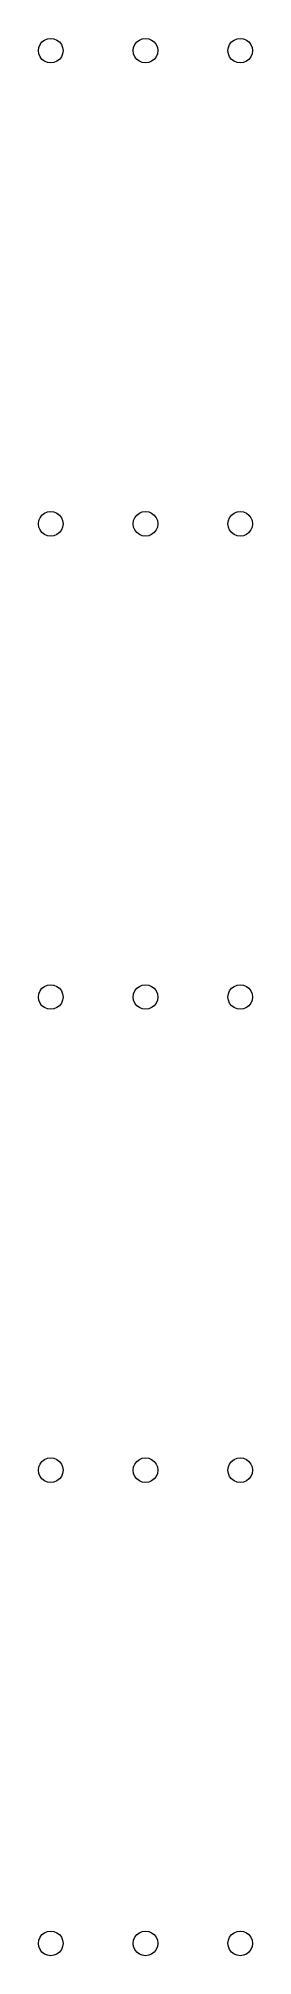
# Model space of a CAD drawing. Extents: x -21 to 705, y 870 to 3200.
# Drawn here: x 605.7 to 650.9, y 1016.7 to 1421.9 of the extents above; entities that cross this region are included whole.
import ezdxf

# ---------------------------------------------------------------- set-up
doc = ezdxf.new("R2010")
doc.units = 0
doc.layers.add('Layer0', color=7, linetype='BYLAYER', lineweight=5)

msp = doc.modelspace()

# ---------------------------------------------------------------- linework, layer by layer
at = {"layer": 'Layer0'}
for p, q in [((605.71, 1419.26), (605.8, 1419.94)), ((605.8, 1418.59), (605.71, 1419.26)), ((605.8, 1419.94), (606.06, 1420.56)), ((606.06, 1417.96), (605.8, 1418.59)), ((606.06, 1420.56), (606.47, 1421.1)), ((606.47, 1421.1), (607.01, 1421.51)), ((607.01, 1421.51), (607.64, 1421.77)), ((607.64, 1421.77), (608.31, 1421.86)), ((608.31, 1421.86), (608.98, 1421.77)), ((608.98, 1421.77), (609.61, 1421.51)), ((609.61, 1421.51), (610.15, 1421.1)), ((610.15, 1421.1), (610.56, 1420.56)), ((610.56, 1420.56), (610.82, 1419.94)), ((610.82, 1418.59), (610.56, 1417.96)), ((610.82, 1419.94), (610.91, 1419.26)), ((610.91, 1419.26), (610.82, 1418.59)), ((625.71, 1419.26), (625.8, 1419.94)), ((625.8, 1418.59), (625.71, 1419.26)), ((625.8, 1419.94), (626.06, 1420.56)), ((626.06, 1417.96), (625.8, 1418.59)), ((626.06, 1420.56), (626.47, 1421.1)), ((626.47, 1421.1), (627.01, 1421.51)), ((627.01, 1421.51), (627.64, 1421.77)), ((627.64, 1421.77), (628.31, 1421.86)), ((628.31, 1421.86), (628.98, 1421.77)), ((628.98, 1421.77), (629.61, 1421.51)), ((629.61, 1421.51), (630.15, 1421.1)), ((630.15, 1421.1), (630.56, 1420.56)), ((630.56, 1420.56), (630.82, 1419.94)), ((630.82, 1418.59), (630.56, 1417.96)), ((630.82, 1419.94), (630.91, 1419.26)), ((630.91, 1419.26), (630.82, 1418.59)), ((645.71, 1419.26), (645.8, 1419.94)), ((645.8, 1418.59), (645.71, 1419.26)), ((645.8, 1419.94), (646.06, 1420.56)), ((646.06, 1417.96), (645.8, 1418.59)), ((646.06, 1420.56), (646.47, 1421.1)), ((646.47, 1421.1), (647.01, 1421.51)), ((647.01, 1421.51), (647.64, 1421.77)), ((647.64, 1421.77), (648.31, 1421.86)), ((648.31, 1421.86), (648.98, 1421.77)), ((648.98, 1421.77), (649.61, 1421.51)), ((649.61, 1421.51), (650.15, 1421.1)), ((650.15, 1421.1), (650.56, 1420.56)), ((650.56, 1420.56), (650.82, 1419.94)), ((650.82, 1418.59), (650.56, 1417.96)), ((650.82, 1419.94), (650.91, 1419.26)), ((650.91, 1419.26), (650.82, 1418.59)), ((606.47, 1417.42), (606.06, 1417.96)), ((607.01, 1417.01), (606.47, 1417.42)), ((607.64, 1416.75), (607.01, 1417.01)), ((608.31, 1416.66), (607.64, 1416.75)), ((608.98, 1416.75), (608.31, 1416.66)), ((609.61, 1417.01), (608.98, 1416.75)), ((610.15, 1417.42), (609.61, 1417.01)), ((610.56, 1417.96), (610.15, 1417.42)), ((626.47, 1417.42), (626.06, 1417.96)), ((627.01, 1417.01), (626.47, 1417.42)), ((627.64, 1416.75), (627.01, 1417.01)), ((628.31, 1416.66), (627.64, 1416.75)), ((628.98, 1416.75), (628.31, 1416.66)), ((629.61, 1417.01), (628.98, 1416.75)), ((630.15, 1417.42), (629.61, 1417.01)), ((630.56, 1417.96), (630.15, 1417.42)), ((646.47, 1417.42), (646.06, 1417.96)), ((647.01, 1417.01), (646.47, 1417.42)), ((647.64, 1416.75), (647.01, 1417.01)), ((648.31, 1416.66), (647.64, 1416.75)), ((648.98, 1416.75), (648.31, 1416.66)), ((649.61, 1417.01), (648.98, 1416.75)), ((650.15, 1417.42), (649.61, 1417.01)), ((650.56, 1417.96), (650.15, 1417.42)), ((606.06, 1320.56), (606.47, 1321.1)), ((606.47, 1321.1), (607.01, 1321.51)), ((607.01, 1321.51), (607.64, 1321.77)), ((607.64, 1321.77), (608.31, 1321.86)), ((608.31, 1321.86), (608.98, 1321.77)), ((608.98, 1321.77), (609.61, 1321.51)), ((609.61, 1321.51), (610.15, 1321.1)), ((610.15, 1321.1), (610.56, 1320.56)), ((626.06, 1320.56), (626.47, 1321.1)), ((626.47, 1321.1), (627.01, 1321.51)), ((627.01, 1321.51), (627.64, 1321.77)), ((627.64, 1321.77), (628.31, 1321.86)), ((628.31, 1321.86), (628.98, 1321.77)), ((628.98, 1321.77), (629.61, 1321.51)), ((629.61, 1321.51), (630.15, 1321.1)), ((630.15, 1321.1), (630.56, 1320.56)), ((646.06, 1320.56), (646.47, 1321.1)), ((646.47, 1321.1), (647.01, 1321.51)), ((647.01, 1321.51), (647.64, 1321.77)), ((647.64, 1321.77), (648.31, 1321.86)), ((648.31, 1321.86), (648.98, 1321.77)), ((648.98, 1321.77), (649.61, 1321.51)), ((649.61, 1321.51), (650.15, 1321.1)), ((650.15, 1321.1), (650.56, 1320.56)), ((605.71, 1319.26), (605.8, 1319.94)), ((605.8, 1318.59), (605.71, 1319.26)), ((605.8, 1319.94), (606.06, 1320.56)), ((606.06, 1317.96), (605.8, 1318.59)), ((606.47, 1317.42), (606.06, 1317.96)), ((607.01, 1317.01), (606.47, 1317.42)), ((607.64, 1316.75), (607.01, 1317.01)), ((609.61, 1317.01), (608.98, 1316.75)), ((610.15, 1317.42), (609.61, 1317.01)), ((610.56, 1317.96), (610.15, 1317.42)), ((610.56, 1320.56), (610.82, 1319.94)), ((610.82, 1318.59), (610.56, 1317.96)), ((610.82, 1319.94), (610.91, 1319.26)), ((610.91, 1319.26), (610.82, 1318.59)), ((625.71, 1319.26), (625.8, 1319.94)), ((625.8, 1318.59), (625.71, 1319.26)), ((625.8, 1319.94), (626.06, 1320.56)), ((626.06, 1317.96), (625.8, 1318.59)), ((626.47, 1317.42), (626.06, 1317.96)), ((627.01, 1317.01), (626.47, 1317.42)), ((627.64, 1316.75), (627.01, 1317.01)), ((629.61, 1317.01), (628.98, 1316.75)), ((630.15, 1317.42), (629.61, 1317.01)), ((630.56, 1317.96), (630.15, 1317.42)), ((630.56, 1320.56), (630.82, 1319.94)), ((630.82, 1318.59), (630.56, 1317.96)), ((630.82, 1319.94), (630.91, 1319.26)), ((630.91, 1319.26), (630.82, 1318.59)), ((645.71, 1319.26), (645.8, 1319.94)), ((645.8, 1318.59), (645.71, 1319.26)), ((645.8, 1319.94), (646.06, 1320.56)), ((646.06, 1317.96), (645.8, 1318.59)), ((646.47, 1317.42), (646.06, 1317.96)), ((647.01, 1317.01), (646.47, 1317.42)), ((647.64, 1316.75), (647.01, 1317.01)), ((649.61, 1317.01), (648.98, 1316.75)), ((650.15, 1317.42), (649.61, 1317.01)), ((650.56, 1317.96), (650.15, 1317.42)), ((650.56, 1320.56), (650.82, 1319.94)), ((650.82, 1318.59), (650.56, 1317.96)), ((650.82, 1319.94), (650.91, 1319.26)), ((650.91, 1319.26), (650.82, 1318.59)), ((608.31, 1316.66), (607.64, 1316.75)), ((608.98, 1316.75), (608.31, 1316.66)), ((628.31, 1316.66), (627.64, 1316.75)), ((628.98, 1316.75), (628.31, 1316.66)), ((648.31, 1316.66), (647.64, 1316.75)), ((648.98, 1316.75), (648.31, 1316.66)), ((605.71, 1219.26), (605.8, 1219.94)), ((605.8, 1219.94), (606.06, 1220.56)), ((606.06, 1220.56), (606.47, 1221.1)), ((606.47, 1221.1), (607.01, 1221.51)), ((607.01, 1221.51), (607.64, 1221.77)), ((607.64, 1221.77), (608.31, 1221.86)), ((608.31, 1221.86), (608.98, 1221.77)), ((608.98, 1221.77), (609.61, 1221.51)), ((609.61, 1221.51), (610.15, 1221.1)), ((610.15, 1221.1), (610.56, 1220.56)), ((610.56, 1220.56), (610.82, 1219.94)), ((610.82, 1219.94), (610.91, 1219.26)), ((625.71, 1219.26), (625.8, 1219.94)), ((625.8, 1219.94), (626.06, 1220.56)), ((626.06, 1220.56), (626.47, 1221.1)), ((626.47, 1221.1), (627.01, 1221.51)), ((627.01, 1221.51), (627.64, 1221.77)), ((627.64, 1221.77), (628.31, 1221.86)), ((628.31, 1221.86), (628.98, 1221.77)), ((628.98, 1221.77), (629.61, 1221.51)), ((629.61, 1221.51), (630.15, 1221.1)), ((630.15, 1221.1), (630.56, 1220.56)), ((630.56, 1220.56), (630.82, 1219.94)), ((630.82, 1219.94), (630.91, 1219.26)), ((645.71, 1219.26), (645.8, 1219.94)), ((645.8, 1219.94), (646.06, 1220.56)), ((646.06, 1220.56), (646.47, 1221.1)), ((646.47, 1221.1), (647.01, 1221.51)), ((647.01, 1221.51), (647.64, 1221.77)), ((647.64, 1221.77), (648.31, 1221.86)), ((648.31, 1221.86), (648.98, 1221.77)), ((648.98, 1221.77), (649.61, 1221.51)), ((649.61, 1221.51), (650.15, 1221.1)), ((650.15, 1221.1), (650.56, 1220.56)), ((650.56, 1220.56), (650.82, 1219.94)), ((650.82, 1219.94), (650.91, 1219.26)), ((605.8, 1218.59), (605.71, 1219.26)), ((606.06, 1217.96), (605.8, 1218.59)), ((606.47, 1217.42), (606.06, 1217.96)), ((607.01, 1217.01), (606.47, 1217.42)), ((607.64, 1216.75), (607.01, 1217.01)), ((608.31, 1216.66), (607.64, 1216.75)), ((608.98, 1216.75), (608.31, 1216.66)), ((609.61, 1217.01), (608.98, 1216.75)), ((610.15, 1217.42), (609.61, 1217.01)), ((610.56, 1217.96), (610.15, 1217.42)), ((610.82, 1218.59), (610.56, 1217.96)), ((610.91, 1219.26), (610.82, 1218.59)), ((625.8, 1218.59), (625.71, 1219.26)), ((626.06, 1217.96), (625.8, 1218.59)), ((626.47, 1217.42), (626.06, 1217.96)), ((627.01, 1217.01), (626.47, 1217.42)), ((627.64, 1216.75), (627.01, 1217.01)), ((628.31, 1216.66), (627.64, 1216.75)), ((628.98, 1216.75), (628.31, 1216.66)), ((629.61, 1217.01), (628.98, 1216.75)), ((630.15, 1217.42), (629.61, 1217.01)), ((630.56, 1217.96), (630.15, 1217.42)), ((630.82, 1218.59), (630.56, 1217.96)), ((630.91, 1219.26), (630.82, 1218.59)), ((645.8, 1218.59), (645.71, 1219.26)), ((646.06, 1217.96), (645.8, 1218.59)), ((646.47, 1217.42), (646.06, 1217.96)), ((647.01, 1217.01), (646.47, 1217.42)), ((647.64, 1216.75), (647.01, 1217.01)), ((648.31, 1216.66), (647.64, 1216.75)), ((648.98, 1216.75), (648.31, 1216.66)), ((649.61, 1217.01), (648.98, 1216.75)), ((650.15, 1217.42), (649.61, 1217.01)), ((650.56, 1217.96), (650.15, 1217.42)), ((650.82, 1218.59), (650.56, 1217.96)), ((650.91, 1219.26), (650.82, 1218.59)), ((605.71, 1119.26), (605.8, 1119.94)), ((605.8, 1118.59), (605.71, 1119.26)), ((605.8, 1119.94), (606.06, 1120.56)), ((606.06, 1117.96), (605.8, 1118.59)), ((606.06, 1120.56), (606.47, 1121.1)), ((606.47, 1121.1), (607.01, 1121.51)), ((607.01, 1121.51), (607.64, 1121.77)), ((607.64, 1121.77), (608.31, 1121.86)), ((608.31, 1121.86), (608.98, 1121.77)), ((608.98, 1121.77), (609.61, 1121.51)), ((609.61, 1121.51), (610.15, 1121.1)), ((610.15, 1121.1), (610.56, 1120.56)), ((610.56, 1120.56), (610.82, 1119.94)), ((610.82, 1118.59), (610.56, 1117.96)), ((610.82, 1119.94), (610.91, 1119.26)), ((610.91, 1119.26), (610.82, 1118.59)), ((625.71, 1119.26), (625.8, 1119.94)), ((625.8, 1118.59), (625.71, 1119.26)), ((625.8, 1119.94), (626.06, 1120.56)), ((626.06, 1117.96), (625.8, 1118.59)), ((626.06, 1120.56), (626.47, 1121.1)), ((626.47, 1121.1), (627.01, 1121.51)), ((627.01, 1121.51), (627.64, 1121.77)), ((627.64, 1121.77), (628.31, 1121.86)), ((628.31, 1121.86), (628.98, 1121.77)), ((628.98, 1121.77), (629.61, 1121.51)), ((629.61, 1121.51), (630.15, 1121.1)), ((630.15, 1121.1), (630.56, 1120.56)), ((630.56, 1120.56), (630.82, 1119.94)), ((630.82, 1118.59), (630.56, 1117.96)), ((630.82, 1119.94), (630.91, 1119.26)), ((630.91, 1119.26), (630.82, 1118.59)), ((645.71, 1119.26), (645.8, 1119.94)), ((645.8, 1118.59), (645.71, 1119.26)), ((645.8, 1119.94), (646.06, 1120.56)), ((646.06, 1117.96), (645.8, 1118.59)), ((646.06, 1120.56), (646.47, 1121.1)), ((646.47, 1121.1), (647.01, 1121.51)), ((647.01, 1121.51), (647.64, 1121.77)), ((647.64, 1121.77), (648.31, 1121.86)), ((648.31, 1121.86), (648.98, 1121.77)), ((648.98, 1121.77), (649.61, 1121.51)), ((649.61, 1121.51), (650.15, 1121.1)), ((650.15, 1121.1), (650.56, 1120.56)), ((650.56, 1120.56), (650.82, 1119.94)), ((650.82, 1118.59), (650.56, 1117.96)), ((650.82, 1119.94), (650.91, 1119.26)), ((650.91, 1119.26), (650.82, 1118.59)), ((606.47, 1117.42), (606.06, 1117.96)), ((607.01, 1117.01), (606.47, 1117.42)), ((607.64, 1116.75), (607.01, 1117.01)), ((608.31, 1116.66), (607.64, 1116.75)), ((608.98, 1116.75), (608.31, 1116.66)), ((609.61, 1117.01), (608.98, 1116.75)), ((610.15, 1117.42), (609.61, 1117.01)), ((610.56, 1117.96), (610.15, 1117.42)), ((626.47, 1117.42), (626.06, 1117.96)), ((627.01, 1117.01), (626.47, 1117.42)), ((627.64, 1116.75), (627.01, 1117.01)), ((628.31, 1116.66), (627.64, 1116.75)), ((628.98, 1116.75), (628.31, 1116.66)), ((629.61, 1117.01), (628.98, 1116.75)), ((630.15, 1117.42), (629.61, 1117.01)), ((630.56, 1117.96), (630.15, 1117.42)), ((646.47, 1117.42), (646.06, 1117.96)), ((647.01, 1117.01), (646.47, 1117.42)), ((647.64, 1116.75), (647.01, 1117.01)), ((648.31, 1116.66), (647.64, 1116.75)), ((648.98, 1116.75), (648.31, 1116.66)), ((649.61, 1117.01), (648.98, 1116.75)), ((650.15, 1117.42), (649.61, 1117.01)), ((650.56, 1117.96), (650.15, 1117.42)), ((606.47, 1021.1), (607.01, 1021.51)), ((607.01, 1021.51), (607.64, 1021.77)), ((607.64, 1021.77), (608.31, 1021.86)), ((608.31, 1021.86), (608.98, 1021.77)), ((608.98, 1021.77), (609.61, 1021.51)), ((609.61, 1021.51), (610.15, 1021.1)), ((626.47, 1021.1), (627.01, 1021.51)), ((627.01, 1021.51), (627.64, 1021.77)), ((627.64, 1021.77), (628.31, 1021.86)), ((628.31, 1021.86), (628.98, 1021.77)), ((628.98, 1021.77), (629.61, 1021.51)), ((629.61, 1021.51), (630.15, 1021.1)), ((646.47, 1021.1), (647.01, 1021.51)), ((647.01, 1021.51), (647.64, 1021.77)), ((647.64, 1021.77), (648.31, 1021.86)), ((648.31, 1021.86), (648.98, 1021.77)), ((648.98, 1021.77), (649.61, 1021.51)), ((649.61, 1021.51), (650.15, 1021.1)), ((605.71, 1019.26), (605.8, 1019.94)), ((605.8, 1018.59), (605.71, 1019.26)), ((605.8, 1019.94), (606.06, 1020.56)), ((606.06, 1017.96), (605.8, 1018.59)), ((606.06, 1020.56), (606.47, 1021.1)), ((606.47, 1017.42), (606.06, 1017.96)), ((607.01, 1017.01), (606.47, 1017.42)), ((610.15, 1017.42), (609.61, 1017.01)), ((610.15, 1021.1), (610.56, 1020.56)), ((610.56, 1017.96), (610.15, 1017.42)), ((610.56, 1020.56), (610.82, 1019.94)), ((610.82, 1018.59), (610.56, 1017.96)), ((610.82, 1019.94), (610.91, 1019.26)), ((610.91, 1019.26), (610.82, 1018.59)), ((625.71, 1019.26), (625.8, 1019.94)), ((625.8, 1018.59), (625.71, 1019.26)), ((625.8, 1019.94), (626.06, 1020.56)), ((626.06, 1017.96), (625.8, 1018.59)), ((626.06, 1020.56), (626.47, 1021.1)), ((626.47, 1017.42), (626.06, 1017.96)), ((627.01, 1017.01), (626.47, 1017.42)), ((630.15, 1017.42), (629.61, 1017.01)), ((630.15, 1021.1), (630.56, 1020.56)), ((630.56, 1017.96), (630.15, 1017.42)), ((630.56, 1020.56), (630.82, 1019.94)), ((630.82, 1018.59), (630.56, 1017.96)), ((630.82, 1019.94), (630.91, 1019.26)), ((630.91, 1019.26), (630.82, 1018.59)), ((645.71, 1019.26), (645.8, 1019.94)), ((645.8, 1018.59), (645.71, 1019.26)), ((645.8, 1019.94), (646.06, 1020.56)), ((646.06, 1017.96), (645.8, 1018.59)), ((646.06, 1020.56), (646.47, 1021.1)), ((646.47, 1017.42), (646.06, 1017.96)), ((647.01, 1017.01), (646.47, 1017.42)), ((650.15, 1017.42), (649.61, 1017.01)), ((650.15, 1021.1), (650.56, 1020.56)), ((650.56, 1017.96), (650.15, 1017.42)), ((650.56, 1020.56), (650.82, 1019.94)), ((650.82, 1018.59), (650.56, 1017.96)), ((650.82, 1019.94), (650.91, 1019.26)), ((650.91, 1019.26), (650.82, 1018.59)), ((607.64, 1016.75), (607.01, 1017.01)), ((608.31, 1016.66), (607.64, 1016.75)), ((608.98, 1016.75), (608.31, 1016.66)), ((609.61, 1017.01), (608.98, 1016.75)), ((627.64, 1016.75), (627.01, 1017.01)), ((628.31, 1016.66), (627.64, 1016.75)), ((628.98, 1016.75), (628.31, 1016.66)), ((629.61, 1017.01), (628.98, 1016.75)), ((647.64, 1016.75), (647.01, 1017.01)), ((648.31, 1016.66), (647.64, 1016.75)), ((648.98, 1016.75), (648.31, 1016.66)), ((649.61, 1017.01), (648.98, 1016.75))]:
    msp.add_line(p, q, dxfattribs=at)

doc.saveas('drawing.dxf')
